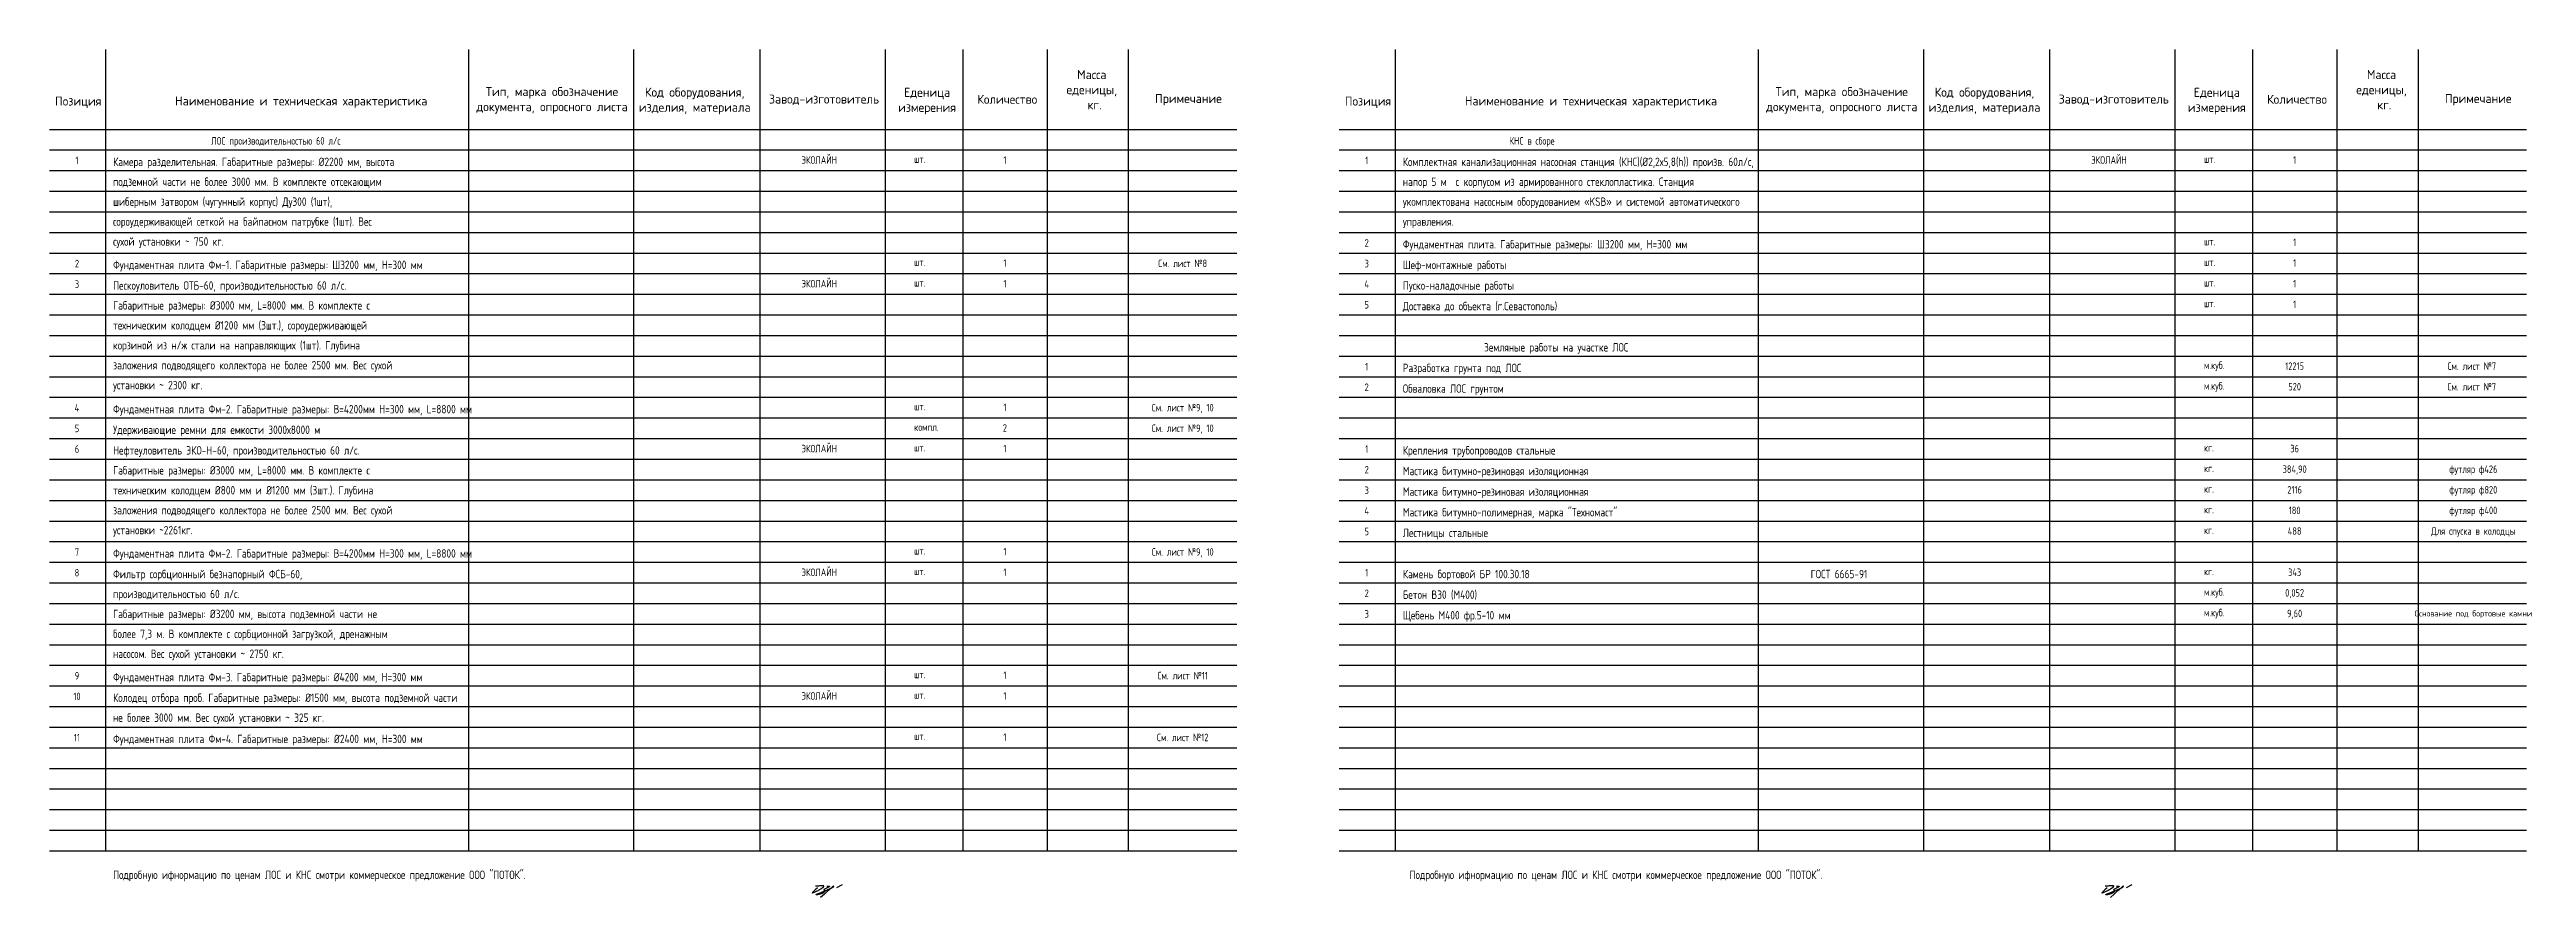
# Model space of a CAD drawing. Header units: millimetres. Extents: x 20530103 to 31271019, y 32092698 to 33532929.
# Drawn here: x 26246230 to 26328643, y 32955132 to 32983333 of the extents above; entities that cross this region are included whole.
import ezdxf
from ezdxf.enums import TextEntityAlignment as Align

# ---------------------------------------------------------------- set-up
doc = ezdxf.new("R2010")
doc.units = ezdxf.units.MM
doc.layers.add('подпись', color=7, linetype='Continuous', lineweight=25)
doc.styles.add('GOST 2.304', font='GOST.TTF')

msp = doc.modelspace()

# ---------------------------------------------------------------- texts
at = {"color": 7, "style": 'GOST 2.304'}
for s, p in [('ЛОС производительностью 60 л/с', (26251608.4711, 32980171.2174)), ('КНС в сборе ', (26294805.655, 32980171.2174)), ('шт.', (26274999.1126, 32979563.6245)), ('шт.', (26317911.8837, 32979563.6245)), ('шт.', (26317911.8837, 32976821.3388)), ('шт.', (26274999.1126, 32976135.7674)), ('шт.', (26317911.8837, 32976135.7674)), ('шт.', (26274999.1126, 32975450.1959)), ('шт.', (26317911.8837, 32975450.1959)), ('шт.', (26317911.8837, 32974764.6245)), ('м.куб.', (26317911.8837, 32972707.9102)), ('м.куб.', (26317911.8837, 32972022.3388)), ('шт.', (26274999.1126, 32971336.7674)), ('компл.', (26274999.1126, 32970651.196)), ('шт.', (26274999.1126, 32969965.6245)), ('кг.', (26317911.8837, 32969965.6245)), ('кг.', (26317911.8837, 32969280.0531)), ('кг.', (26317911.8837, 32968594.4817)), ('кг.', (26317911.8837, 32967908.9102)), ('кг.', (26317911.8837, 32967223.3388)), ('шт.', (26274999.1126, 32966537.7674)), ('шт.', (26274999.1126, 32965852.196)), ('кг.', (26317911.8837, 32965852.196)), ('м.куб.', (26317911.8837, 32965166.6245)), ('м.куб.', (26317911.8837, 32964481.0531)), ('шт.', (26274999.1126, 32962424.3388)), ('шт.', (26274999.1126, 32961738.7674)), ('шт.', (26274999.1126, 32960367.6246))]:
    msp.add_text(s, height=250, dxfattribs=at).set_placement(p)
for s, height, p in [('1', 250, (26247142.8269, 32979644.0737)), ('ЭКОЛАЙН', 250, (26271839.9455, 32979659.7269)), ('1', 250, (26278017.174, 32979659.7269)), ('1', 250, (26290055.598, 32979644.0737)), ('ЭКОЛАЙН', 250, (26314752.7166, 32979659.7269)), ('1', 250, (26320929.9451, 32979659.7269)), ('2', 250, (26290055.598, 32976901.788)), ('1', 250, (26320929.9451, 32976917.4412)), ('2', 250, (26247142.8269, 32976216.2166)), ('1', 250, (26278017.174, 32976231.8698)), ('См. лист №8', 250, (26283931.9901, 32976222.5806)), ('3', 250, (26290055.598, 32976216.2166)), ('1', 250, (26320929.9451, 32976231.8698)), ('3', 250, (26247142.8269, 32975530.6452)), ('ЭКОЛАЙН', 250, (26271839.9455, 32975546.2983)), ('1', 250, (26278017.174, 32975546.2983)), ('4', 250, (26290055.598, 32975530.6452)), ('1', 250, (26320929.9451, 32975546.2983)), ('5', 250, (26290055.598, 32974845.0738)), ('1', 250, (26320929.9451, 32974860.7269)), ('1', 250, (26290055.598, 32972788.3595)), ('12215', 250, (26320929.9451, 32972804.0126)), ('См. лист №7', 250, (26326823.1824, 32972804.0126)), ('2', 250, (26290055.598, 32972102.7881)), ('520', 250, (26320929.9451, 32972118.4412)), ('См. лист №7', 250, (26326823.1824, 32972118.4412)), ('4', 250, (26247142.8269, 32971417.2166)), ('1', 250, (26278017.174, 32971432.8698)), ('См. лист №9, 10', 250, (26283931.9901, 32971423.5806)), ('5', 250, (26247142.8269, 32970731.6452)), ('6', 250, (26247142.8269, 32970046.0738)), ('ЭКОЛАЙН', 250, (26271839.9455, 32970061.7269)), ('2', 250, (26278017.174, 32970747.2983)), ('1', 250, (26278017.174, 32970061.7269)), ('См. лист №9, 10', 250, (26283931.9901, 32970738.0092)), ('1', 250, (26290055.598, 32970046.0738)), ('36', 250, (26320929.9451, 32970061.7269)), ('2', 250, (26290055.598, 32969360.5024)), ('384,90', 250, (26320929.9451, 32969376.1555)), ('футляр ф426', 250, (26326875.5364, 32969376.1555)), ('3', 250, (26290055.598, 32968674.9309)), ('2116', 250, (26320929.9451, 32968690.5841)), ('футляр ф820', 250, (26326875.5364, 32968690.5841)), ('4', 250, (26290055.598, 32967989.3595)), ('180', 250, (26320929.9451, 32968005.0126)), ('футляр ф400', 250, (26326875.5364, 32968005.0126)), ('1', 250, (26278017.174, 32966633.8698)), ('5', 250, (26290055.598, 32967303.7881)), ('488', 250, (26320929.9451, 32967319.4412)), ('Для спуска в колодцы', 250, (26326875.5364, 32967319.4412)), ('7', 250, (26247142.8269, 32966618.2166)), ('8', 250, (26247142.8269, 32965932.6452)), ('ЭКОЛАЙН', 250, (26271839.9455, 32965948.2984)), ('1', 250, (26278017.174, 32965948.2984)), ('См. лист №9, 10', 250, (26283931.9901, 32966624.5806)), ('1', 250, (26290055.598, 32965932.6452)), ('343', 250, (26320929.9451, 32965948.2984)), ('2', 250, (26290055.598, 32965247.0738)), ('0,052', 250, (26320929.9451, 32965262.7269)), ('3', 250, (26290055.598, 32964561.5024)), ('9,60', 250, (26320929.9451, 32964577.1555)), ('Основание под бортовые камни', 200, (26326875.5364, 32964577.1555)), ('1', 250, (26278017.174, 32962520.4412)), ('См. лист №11', 250, (26283931.9901, 32962511.1521)), ('10', 250, (26247142.8269, 32961819.2167)), ('9', 250, (26247142.8269, 32962504.7881)), ('ЭКОЛАЙН', 250, (26271839.9455, 32961834.8698)), ('1', 250, (26278017.174, 32961834.8698)), ('11', 250, (26247142.8269, 32960448.0738)), ('1', 250, (26278017.174, 32960463.727)), ('См. лист №12', 250, (26283931.9901, 32960454.4378))]:
    msp.add_text(s, height=height, dxfattribs=at).set_placement(p, align=Align.MIDDLE_CENTER)
at = {"color": 0, "attachment_point": 2, "style": 'GOST 2.304'}
for s, insert, char_height, width in [('{\\fGOST Common|b0|i0|c204|p34;Масса \\Pеденицы\\fGOST Common|b0|i0|c186|p34;,\\fGOST Common|b0|i0|c204|p34;\\P кг\\fGOST Common|b0|i0|c186|p34;.}', (26280908.6547, 32982650.1218), 300.964966, 2854.506929), ('{\\fGOST Common|b0|i0|c204|p34;Масса \\Pеденицы\\fGOST Common|b0|i0|c186|p34;,\\fGOST Common|b0|i0|c204|p34;\\P кг\\fGOST Common|b0|i0|c186|p34;.}', (26323821.4258, 32982650.1218), 300.964966, 2854.506929), ('{\\fGOST Common|b0|i0|c204|p34;Позиция}', (26247184.9782, 32981769.862), 300.964966, 1860.9496), ('{\\fGOST Common|b0|i0|c204|p34;Наименование и техническая характеристика }', (26254603.3297, 32981774.9028), 300.964966, 9313.302421), ('{\\fGOST Common|b0|i0|c204|p34;Тип\\fGOST Common|b0|i0|c186|p34;,\\fGOST Common|b0|i0|c204|p34; марка обозначение документа\\fGOST Common|b0|i0|c186|p34;,\\fGOST Common|b0|i0|c204|p34; опросного листа}', (26262949.1206, 32982084.7331), 300.9649658, 5505.924397), ('{\\fGOST Common|b0|i0|c204|p34;Код оборудования\\fGOST Common|b0|i0|c186|p34;,\\fGOST Common|b0|i0|c204|p34; изделия\\fGOST Common|b0|i0|c186|p34;,\\fGOST Common|b0|i0|c204|p34; материала}', (26267696.9043, 32982065.6438), 300.9649658, 3970.046087), ('{\\fGOST Common|b0|i0|c204|p34;Завод\\fGOST Common|b0|i0|c186|p34;-\\fGOST Common|b0|i0|c204|p34;изготовитель}', (26271997.789, 32981837.3358), 300.9649658, 2854.506929), ('{\\fGOST Common|b0|i0|c204|p34;Еденица измерения}', (26275426.9776, 32982061.0297), 300.964966, 2854.506929), ('{\\fGOST Common|b0|i0|c204|p34;Количество}', (26278094.9927, 32981829.1667), 300.964966, 2854.506929), ('{\\fGOST Common|b0|i0|c204|p34;Примечание}', (26284126.1432, 32981854.9364), 300.964966, 2854.506929), ('{\\fGOST Common|b0|i0|c204|p34;Позиция}', (26290097.7493, 32981769.862), 300.964966, 1860.9496), ('{\\fGOST Common|b0|i0|c204|p34;Наименование и техническая характеристика }', (26297516.1008, 32981774.9028), 300.964966, 9313.302421), ('{\\fGOST Common|b0|i0|c204|p34;Тип\\fGOST Common|b0|i0|c186|p34;,\\fGOST Common|b0|i0|c204|p34; марка обозначение документа\\fGOST Common|b0|i0|c186|p34;,\\fGOST Common|b0|i0|c204|p34; опросного листа}', (26305861.8917, 32982084.7331), 300.9649658, 5505.924397), ('{\\fGOST Common|b0|i0|c204|p34;Код оборудования\\fGOST Common|b0|i0|c186|p34;,\\fGOST Common|b0|i0|c204|p34; изделия\\fGOST Common|b0|i0|c186|p34;,\\fGOST Common|b0|i0|c204|p34; материала}', (26310609.6754, 32982065.6438), 300.9649658, 3970.046087), ('{\\fGOST Common|b0|i0|c204|p34;Завод\\fGOST Common|b0|i0|c186|p34;-\\fGOST Common|b0|i0|c204|p34;изготовитель}', (26314910.5601, 32981837.3358), 300.9649658, 2854.506929), ('{\\fGOST Common|b0|i0|c204|p34;Еденица измерения}', (26318339.7487, 32982061.0297), 300.964966, 2854.506929), ('{\\fGOST Common|b0|i0|c204|p34;Количество}', (26321007.7638, 32981829.1667), 300.964966, 2854.506929), ('{\\fGOST Common|b0|i0|c204|p34;Примечание}', (26327038.9143, 32981854.9364), 300.964966, 2854.506929)]:
    msp.add_mtext(s, dxfattribs=dict(at, insert=insert, char_height=char_height, width=width))
at = {"color": 0, "attachment_point": 1, "line_spacing_factor": 1.42, "style": 'GOST 2.304'}
for s, insert, char_height, width in [('{\\C256;Камера разделительная. Габаритные размеры: %%C2200 мм, высота подземной части не более 3000 мм. В комплекте отсекающим шиберным затвором (чугунный корпус) Ду300 (1шт), сороудерживающей сеткой на байпасном патрубке (1шт). Вес сухой установки ~ 750 кг. }', (26248344.1975, 32979739.8763), 279.9942095, 9401.389125), ('{\\C256;Комплектная канализационная насосная станция (КНС)(%%C2,2х5,8(h)) произв. 60л/с, напор 5 м  c корпусом из армированного стеклопластика. Станция укомплектована насосным оборудованием «KSB» и системой автоматического управления. }', (26291256.9686, 32979739.8763), 279.9942095, 11821.8983), ('{\\C256;Пескоуловитель ОТБ-60, производительностью 60 л/с. Габаритные размеры: %%C3000 мм, L=8000 мм. В комплекте с техническим колодцем %%C1200 мм (3шт.), сороудерживающей корзиной из н/ж стали на направляющих (1шт). Глубина заложения подводящего коллектора не более 2500 мм. Вес сухой установки ~ 2300 кг. }', (26248344.1975, 32975626.4478), 279.9942095, 9401.389125), ('{\\C256;Нефтеуловитель ЭКО-Н-60, производительностью 60 л/с. Габаритные размеры: %%C3000 мм, L=8000 мм. В комплекте с техническим колодцем %%C800 мм и %%C1200 мм (3шт.). Глубина заложения подводящего коллектора не более 2500 мм. Вес сухой установки ~2261кг. }', (26248344.1975, 32970141.8763), 279.9942095, 9401.389125), ('{\\C256;Фильтр сорбционный безнапорный ФСБ-60, производительностью 60 л/с. \\PГабаритные размеры: %%C3200 мм, высота подземной части не более 7,3 м. В комплекте с сорбционной загрузкой, дренажным насосом. Вес сухой установки ~ 2750 кг. }', (26248344.1975, 32966028.4478), 279.9942095, 9401.389125), ('{\\C256;Фундаментная плита Фм-3. Габаритные размеры: Ø4200 мм, Н=300 мм }', (26248344.1975, 32962600.5907), 279.994209, 11771.898557), ('{\\C256;Колодец отбора проб. Габаритные размеры: %%C1500 мм, высота подземной части не более 3000 мм. Вес сухой установки ~ 325 кг. }', (26248344.1975, 32961915.0192), 279.9942095, 11712.130205), ('{\\C256;Фундаментная плита Фм-4. Габаритные размеры: Ø2400 мм, Н=300 мм }', (26248344.1975, 32960543.8764), 279.994209, 11712.130205)]:
    msp.add_mtext(s, dxfattribs=dict(at, insert=insert, char_height=char_height, width=width))
at = {"color": 7, "char_height": 279.994209, "attachment_point": 1, "line_spacing_factor": 1.42, "style": 'GOST 2.304'}
for s, insert, width in [('{\\C256;Фундаментная плита. Габаритные размеры: Ш3200 мм, Н=300 мм }', (26291256.9686, 32976997.5906), 9401.389125), ('{\\C256;Фундаментная плита Фм-1. Габаритные размеры: \\C158;\\c6233856;Ш\\C256;3200 мм, Н=300 мм }', (26248344.1975, 32976312.0192), 12806.803283), ('{\\C256;Шеф-монтажные работы }', (26291256.9686, 32976312.0192), 9401.389125), ('{\\C256;Пуско-наладочные работы }', (26291256.9686, 32975626.4478), 9401.389125), ('{\\C256;Доставка до объекта (г.Севастополь) }', (26291256.9686, 32974940.8763), 9401.389125), ('{\\C256;Земляные работы на участке ЛОС}', (26293959.997, 32973569.7335), 9401.389125), ('{\\C256;Разработка грунта под ЛОС}', (26291256.9686, 32972884.1621), 9401.389125), ('{\\C256;Обваловка ЛОС грунтом}', (26291256.9686, 32972198.5906), 9401.389125), ('{\\C256;Фундаментная плита Фм-2. Габаритные размеры: В=4200мм Н=300 мм, L=8800 мм }', (26248344.1975, 32971513.0192), 12806.803283), ('{\\C256;Удерживающие ремни для емкости 3000х8000 м}', (26248344.1975, 32970827.4478), 12806.803283), ('{\\C256;Крепления трубопроводов стальные}', (26291256.9686, 32970141.8763), 9401.389125), ('{\\C256;Мастика битумно-резиновая изоляционная}', (26291256.9686, 32969456.3049), 9401.389125), ('{\\C256;Мастика битумно-резиновая изоляционная}', (26291256.9686, 32968770.7335), 9401.389125), ('{\\C256;Мастика битумно-полимерная, марка "Техномаст"}', (26291256.9686, 32968085.1621), 9401.389125), ('{\\C256;Лестницы стальные}', (26291256.9686, 32967399.5906), 9401.389125), ('{\\C256;Фундаментная плита Фм-2. Габаритные размеры: В=4200мм Н=300 мм, L=8800 мм }', (26248344.1975, 32966714.0192), 12806.803283), ('{\\C256;Камень бортовой БР 100.30.18}', (26291256.9686, 32966028.4478), 9401.389125), ('{\\C256;ГОСТ 6665-91}', (26304827.9519, 32966028.4478), 9401.389125), ('{\\C256;Бетон B30 (М400)}', (26291256.9686, 32965342.8764), 9401.389125), ('{\\C256;Щебень М400 фр.5-10 мм}', (26291256.9686, 32964657.3049), 9401.389125), ('{\\C256;Подробную ифнормацию по ценам ЛОС и КНС смотри коммерческое предложение ООО "ПОТОК".}', (26248344.1975, 32956025.2287), 16532.364414), ('{\\C256;Подробную ифнормацию по ценам ЛОС и КНС смотри коммерческое предложение ООО "ПОТОК".}', (26291481.2167, 32956025.2287), 16532.364414)]:
    msp.add_mtext(s, dxfattribs=dict(at, insert=insert, width=width))

# ---------------------------------------------------------------- blocks, each defined once
blk = doc.blocks.new('Драничников')
at = {"layer": 'подпись', "color": 5, "lineweight": 30}
for points in [[(1.86, 1.95), (0.94, 1.14), (0.35, 0.58), (0.02, 0.22), (-0.09, 0.03), (-0.03, -0.03), (0.15, 0.02), (0.41, 0.12), (0.7, 0.26), (0.97, 0.39), (1.23, 0.51), (1.47, 0.63), (1.69, 0.74), (1.89, 0.84), (2.08, 0.94), (2.27, 1.04), (2.44, 1.13), (2.6, 1.22), (2.76, 1.31), (2.9, 1.39), (3.04, 1.48), (3.17, 1.56), (3.3, 1.64), (3.42, 1.71), (3.53, 1.78), (3.63, 1.86), (3.73, 1.92), (3.82, 1.99), (3.9, 2.05), (3.98, 2.11), (4.04, 2.17), (4.1, 2.22), (4.15, 2.26), (4.18, 2.3), (4.21, 2.34), (4.23, 2.37), (4.24, 2.4), (4.25, 2.42), (4.25, 2.45), (4.26, 2.47), (4.26, 2.49), (4.26, 2.51), (4.26, 2.53), (4.25, 2.55), (4.25, 2.56), (4.24, 2.58), (4.23, 2.59), (4.22, 2.6), (4.2, 2.61), (4.18, 2.62), (4.14, 2.62), (4.1, 2.63), (4.05, 2.63), (3.99, 2.63), (3.91, 2.63), (3.82, 2.63), (3.7, 2.63), (3.57, 2.63), (3.4, 2.63), (3.19, 2.63), (2.92, 2.61), (2.59, 2.59), (2.18, 2.56), (1.68, 2.52), (1.07, 2.47)], [(5.3, 2.57), (5.53, 2.57), (5.71, 2.57), (5.85, 2.57), (5.97, 2.56), (6.05, 2.56), (6.12, 2.56), (6.17, 2.55), (6.2, 2.55), (6.23, 2.54), (6.25, 2.53), (6.26, 2.52), (6.27, 2.5), (6.28, 2.49), (6.28, 2.47), (6.28, 2.45), (6.28, 2.44), (6.28, 2.41), (6.28, 2.39), (6.26, 2.36), (6.24, 2.33), (6.2, 2.29), (6.13, 2.24), (6.04, 2.18), (5.92, 2.12), (5.77, 2.04), (5.6, 1.95), (5.4, 1.85), (5.2, 1.75), (5.01, 1.66), (4.82, 1.56), (4.65, 1.47), (4.5, 1.4), (4.39, 1.33), (4.31, 1.28), (4.26, 1.24), (4.23, 1.2), (4.22, 1.17), (4.23, 1.15), (4.24, 1.13), (4.26, 1.11), (4.29, 1.1), (4.31, 1.08), (4.34, 1.06), (4.36, 1.04), (4.39, 1.02), (4.41, 1), (4.44, 0.97), (4.46, 0.94), (4.49, 0.9), (4.51, 0.86), (4.52, 0.81), (4.53, 0.76), (4.54, 0.71), (4.54, 0.66), (4.53, 0.6), (4.51, 0.54), (4.48, 0.48), (4.45, 0.41), (4.4, 0.35), (4.34, 0.29), (4.26, 0.22), (4.18, 0.15), (4.08, 0.09), (3.97, 0.03), (3.85, -0.04), (3.72, -0.1), (3.57, -0.16), (3.42, -0.22), (3.27, -0.28), (3.11, -0.33), (2.96, -0.38), (2.81, -0.43), (2.66, -0.47), (2.52, -0.51), (2.39, -0.54), (2.26, -0.58), (2.15, -0.6), (2.04, -0.63), (1.94, -0.65), (1.85, -0.66), (1.77, -0.68), (1.69, -0.69), (1.63, -0.69), (1.58, -0.7), (1.53, -0.7), (1.49, -0.69), (1.46, -0.69), (1.43, -0.68), (1.41, -0.67), (1.39, -0.67), (1.38, -0.65), (1.38, -0.64), (1.38, -0.63), (1.38, -0.61), (1.39, -0.59), (1.41, -0.57), (1.42, -0.55), (1.45, -0.53), (1.49, -0.5), (1.55, -0.47), (1.63, -0.43), (1.73, -0.38), (1.87, -0.32), (2.05, -0.24), (2.26, -0.16), (2.51, -0.06), (2.79, 0.05), (3.08, 0.16), (3.38, 0.28), (3.68, 0.39), (3.98, 0.51), (4.26, 0.62), (4.53, 0.72), (4.77, 0.82), (4.99, 0.91), (5.2, 1), (5.39, 1.08), (5.57, 1.16), (5.74, 1.24), (5.9, 1.31), (6.06, 1.38), (6.2, 1.44), (6.35, 1.51), (6.48, 1.57), (6.61, 1.63), (6.74, 1.7), (6.86, 1.75), (6.97, 1.81), (7.08, 1.87), (7.19, 1.93), (7.28, 1.98), (7.38, 2.04), (7.46, 2.09), (7.54, 2.14), (7.62, 2.18), (7.68, 2.23), (7.74, 2.27), (7.79, 2.3), (7.83, 2.33), (7.86, 2.36), (7.88, 2.39), (7.89, 2.41), (7.9, 2.43), (7.89, 2.44), (7.88, 2.46), (7.86, 2.46), (7.83, 2.46), (7.79, 2.46), (7.75, 2.45), (7.7, 2.43), (7.64, 2.41), (7.57, 2.37), (7.5, 2.32), (7.37, 2.21), (7.15, 2.02), (6.78, 1.7), (6.24, 1.21), (5.46, 0.51), (4.41, -0.44), (3.03, -1.67)], [(8.98, 1.97), (11.17, 3.08)]]:
    blk.add_lwpolyline(points, dxfattribs=at)

# ---------------------------------------------------------------- linework, layer by layer
at = {"lineweight": 30, "ltscale": 2}
for p, q in [((26248091.0503, 32983333.3486), (26248091.0503, 32956683.795)), ((26260166.0958, 32983333.3486), (26260166.0958, 32956683.795)), ((26265663.1341, 32983333.3486), (26265663.1341, 32956683.795)), ((26269863.473, 32983333.3486), (26269863.473, 32956683.795)), ((26274029.7829, 32983333.3486), (26274029.7829, 32956683.795)), ((26276615.8489, 32983333.3486), (26276615.8489, 32956683.795)), ((26279418.5725, 32983333.3486), (26279418.5725, 32956683.795)), ((26282133.8795, 32956683.795), (26282133.8795, 32983333.3486)), ((26291003.8214, 32983333.3486), (26291003.8214, 32956683.795)), ((26303078.8669, 32983333.3486), (26303078.8669, 32956683.795)), ((26308575.9052, 32983333.3486), (26308575.9052, 32956683.795)), ((26312776.2441, 32983333.3486), (26312776.2441, 32956683.795)), ((26316942.554, 32983333.3486), (26316942.554, 32956683.795)), ((26319528.62, 32983333.3486), (26319528.62, 32956683.795)), ((26322331.3436, 32983333.3486), (26322331.3436, 32956683.795)), ((26325046.6506, 32956683.795), (26325046.6506, 32983333.3486)), ((26246230.1007, 32980678.7949), (26285730.1007, 32980678.7949)), ((26289142.8718, 32980678.7949), (26328642.8718, 32980678.7949)), ((26246230.1007, 32956683.795), (26285730.1007, 32956683.795)), ((26289142.8718, 32956683.795), (26328642.8718, 32956683.795))]:
    msp.add_line(p, q, dxfattribs=at)
at = {"ltscale": 2}
for p, q in [((26246230.1007, 32979993.2235), (26285730.1007, 32979993.2235)), ((26289142.8718, 32979993.2235), (26328642.8718, 32979993.2235)), ((26246230.1007, 32979307.652), (26285730.1007, 32979307.652)), ((26289142.8718, 32979307.652), (26328642.8718, 32979307.652)), ((26246230.1007, 32978622.0806), (26285730.1007, 32978622.0806)), ((26289142.8718, 32978622.0806), (26328642.8718, 32978622.0806)), ((26246230.1007, 32977936.5092), (26285730.1007, 32977936.5092)), ((26246230.1007, 32977936.5092), (26285730.1007, 32977936.5092)), ((26289142.8718, 32977936.5092), (26328642.8718, 32977936.5092)), ((26289142.8718, 32977936.5092), (26328642.8718, 32977936.5092)), ((26246230.1007, 32977250.9378), (26285730.1007, 32977250.9378)), ((26246230.1007, 32977250.9378), (26285730.1007, 32977250.9378)), ((26289142.8718, 32977250.9378), (26328642.8718, 32977250.9378)), ((26289142.8718, 32977250.9378), (26328642.8718, 32977250.9378)), ((26246230.1007, 32976565.3663), (26285730.1007, 32976565.3663)), ((26246230.1007, 32975879.7949), (26285730.1007, 32975879.7949)), ((26289142.8718, 32976565.3663), (26328642.8718, 32976565.3663)), ((26289142.8718, 32975879.7949), (26328642.8718, 32975879.7949)), ((26246230.1007, 32975194.2235), (26285730.1007, 32975194.2235)), ((26289142.8718, 32975194.2235), (26328642.8718, 32975194.2235)), ((26246230.1007, 32974508.652), (26285730.1007, 32974508.652)), ((26289142.8718, 32974508.652), (26328642.8718, 32974508.652)), ((26246230.1007, 32973823.0806), (26285730.1007, 32973823.0806)), ((26289142.8718, 32973823.0806), (26328642.8718, 32973823.0806)), ((26246230.1007, 32973137.5092), (26283984.2077, 32973137.5092)), ((26246230.1007, 32973137.5092), (26285730.1007, 32973137.5092)), ((26289142.8718, 32973137.5092), (26326896.9787, 32973137.5092)), ((26289142.8718, 32973137.5092), (26328642.8718, 32973137.5092)), ((26246230.1007, 32972451.9378), (26283984.2077, 32972451.9378)), ((26246230.1007, 32972451.9378), (26285730.1007, 32972451.9378)), ((26246230.1007, 32971766.3663), (26285730.1007, 32971766.3663)), ((26289142.8718, 32972451.9378), (26326896.9787, 32972451.9378)), ((26289142.8718, 32972451.9378), (26328642.8718, 32972451.9378)), ((26289142.8718, 32971766.3663), (26328642.8718, 32971766.3663)), ((26246230.1007, 32971080.7949), (26285730.1007, 32971080.7949)), ((26289142.8718, 32971080.7949), (26328642.8718, 32971080.7949)), ((26246230.1007, 32970395.2235), (26285730.1007, 32970395.2235)), ((26289142.8718, 32970395.2235), (26328642.8718, 32970395.2235)), ((26246230.1007, 32969709.6521), (26285730.1007, 32969709.6521)), ((26289142.8718, 32969709.6521), (26328642.8718, 32969709.6521)), ((26246230.1007, 32969024.0806), (26285730.1007, 32969024.0806)), ((26289142.8718, 32969024.0806), (26328642.8718, 32969024.0806)), ((26246230.1007, 32968338.5092), (26285730.1007, 32968338.5092)), ((26246230.1007, 32967652.9378), (26285730.1007, 32967652.9378)), ((26289142.8718, 32968338.5092), (26328642.8718, 32968338.5092)), ((26289142.8718, 32967652.9378), (26328642.8718, 32967652.9378)), ((26246230.1007, 32966967.3664), (26285730.1007, 32966967.3664)), ((26289142.8718, 32966967.3664), (26328642.8718, 32966967.3664)), ((26246230.1007, 32966281.7949), (26285730.1007, 32966281.7949)), ((26289142.8718, 32966281.7949), (26328642.8718, 32966281.7949)), ((26246230.1007, 32965596.2235), (26285730.1007, 32965596.2235)), ((26289142.8718, 32965596.2235), (26328642.8718, 32965596.2235)), ((26246230.1007, 32964910.6521), (26285730.1007, 32964910.6521)), ((26289142.8718, 32964910.6521), (26328642.8718, 32964910.6521)), ((26246230.1007, 32964225.0806), (26285730.1007, 32964225.0806)), ((26246230.1007, 32963539.5092), (26285730.1007, 32963539.5092)), ((26289142.8718, 32964225.0806), (26328642.8718, 32964225.0806)), ((26289142.8718, 32963539.5092), (26328642.8718, 32963539.5092)), ((26246230.1007, 32962853.9378), (26285730.1007, 32962853.9378)), ((26289142.8718, 32962853.9378), (26328642.8718, 32962853.9378)), ((26246230.1007, 32962168.3664), (26285730.1007, 32962168.3664)), ((26289142.8718, 32962168.3664), (26328642.8718, 32962168.3664)), ((26246230.1007, 32961482.7949), (26285730.1007, 32961482.7949)), ((26289142.8718, 32961482.7949), (26328642.8718, 32961482.7949)), ((26246230.1007, 32960797.2235), (26285730.1007, 32960797.2235)), ((26289142.8718, 32960797.2235), (26328642.8718, 32960797.2235)), ((26246230.1007, 32960111.6521), (26285730.1007, 32960111.6521)), ((26246230.1007, 32959426.0807), (26285730.1007, 32959426.0807)), ((26289142.8718, 32960111.6521), (26328642.8718, 32960111.6521)), ((26289142.8718, 32959426.0807), (26328642.8718, 32959426.0807)), ((26246230.1007, 32958740.5092), (26285730.1007, 32958740.5092)), ((26289142.8718, 32958740.5092), (26328642.8718, 32958740.5092)), ((26246230.1007, 32958054.9378), (26285730.1007, 32958054.9378)), ((26289142.8718, 32958054.9378), (26328642.8718, 32958054.9378)), ((26246230.1007, 32957369.3664), (26285730.1007, 32957369.3664)), ((26289142.8718, 32957369.3664), (26328642.8718, 32957369.3664))]:
    msp.add_line(p, q, dxfattribs=at)

# ---------------------------------------------------------------- block references
at = {"layer": 'подпись', "color": 1, "ltscale": 100, "xscale": 89.60000000000001, "yscale": 89.60000000000001, "zscale": 89.60000000000001}
for p in [(26271615.1937, 32955282.1702), (26314527.9648, 32955282.1702)]:
    msp.add_blockref('Драничников', p, dxfattribs=at)

msp.set_redraw_order([(e.dxf.handle, doc.entitydb.next_handle()) for e in msp.query("TEXT MTEXT ATTDEF DIMENSION ARC_DIMENSION")])  # texts and dimensions are drawn at this point

doc.saveas('drawing.dxf')
